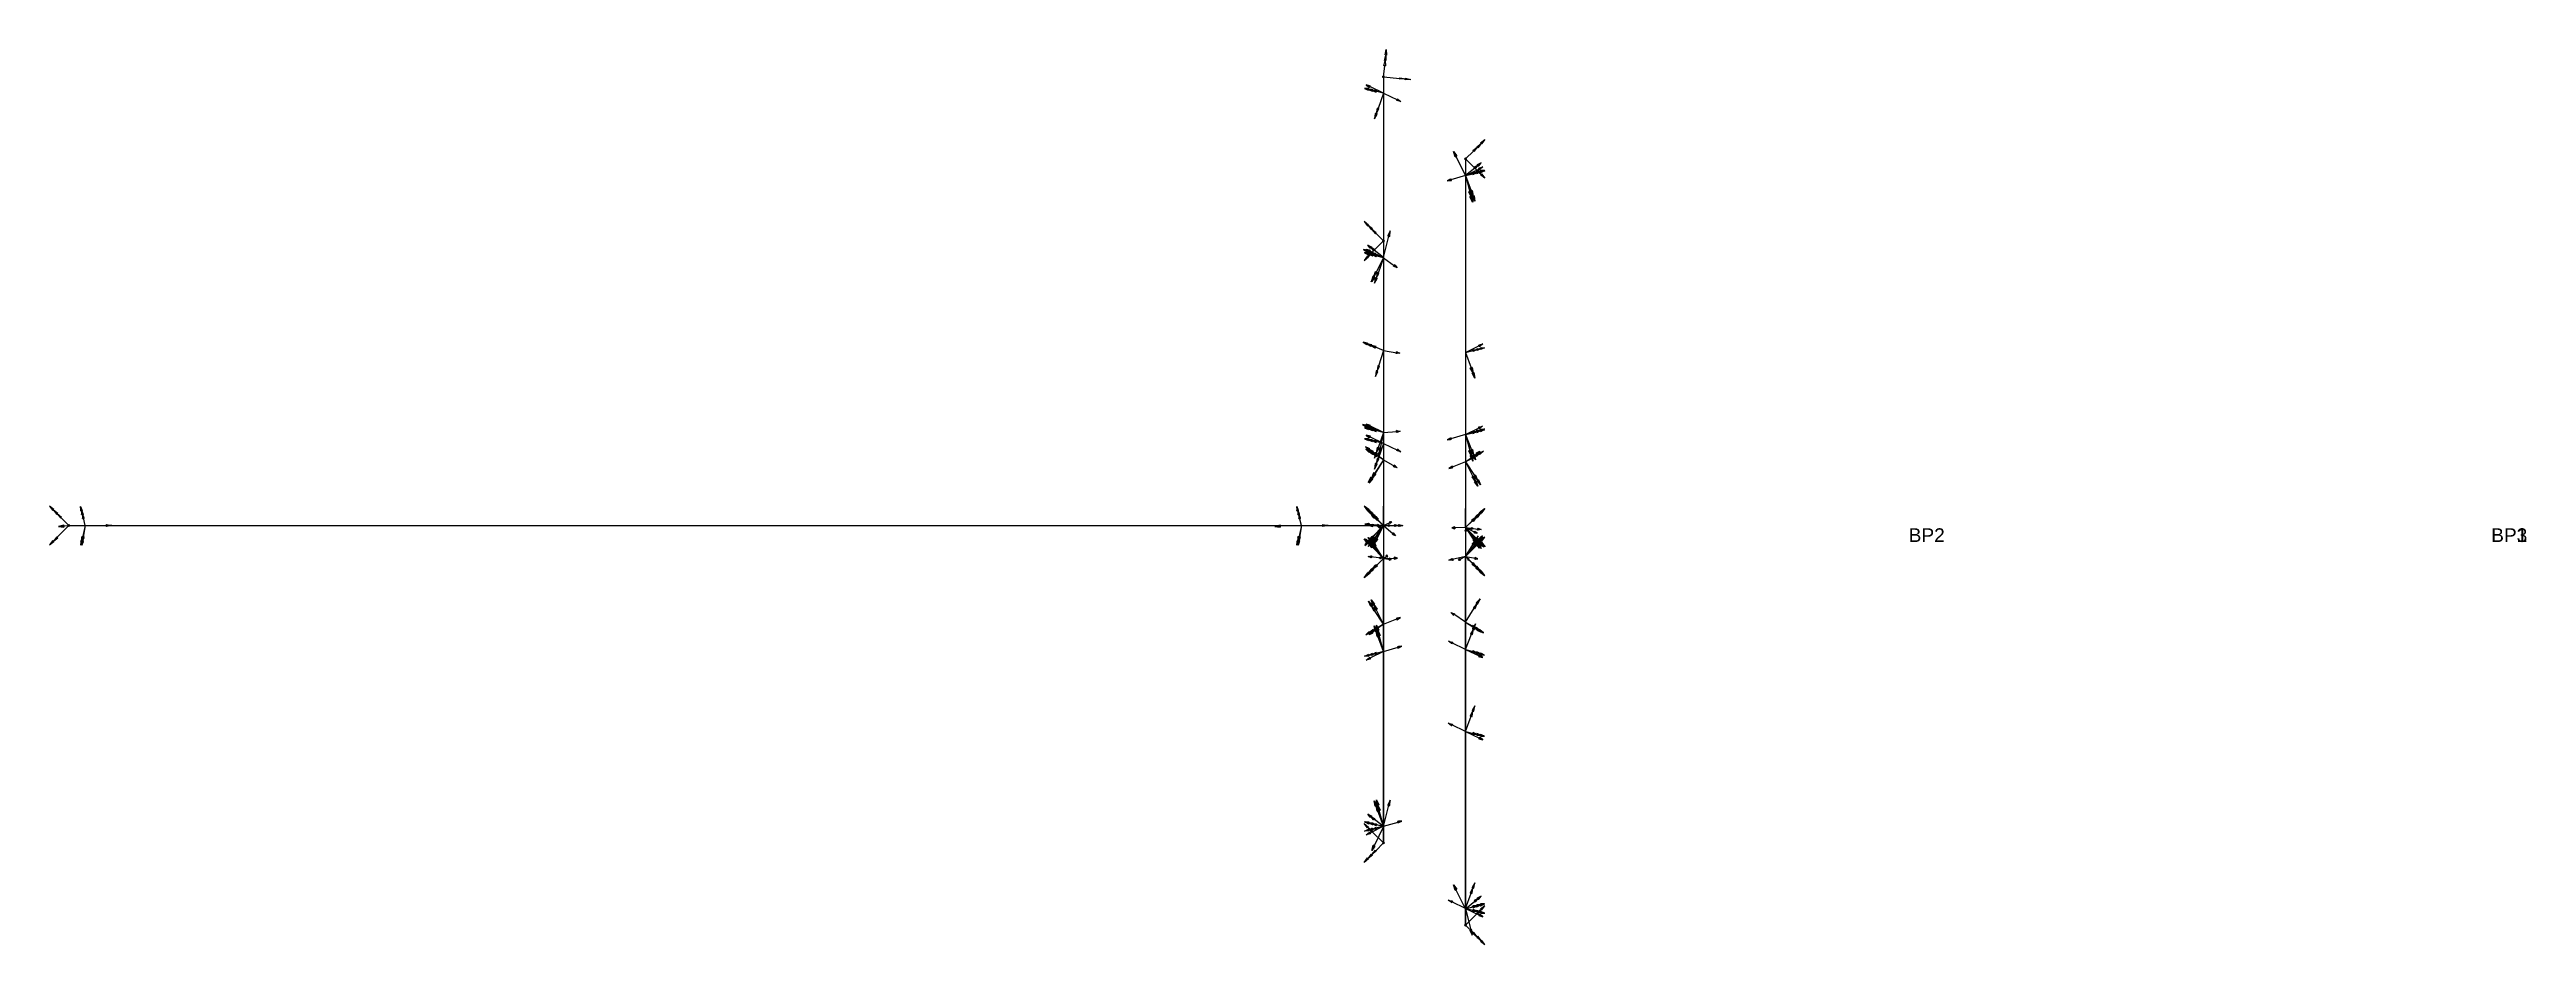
# Model space of a CAD drawing. Header units: millimetres. Extents: x -10382 to 13, y -147 to 180.
# Drawn here: x -893 to 13, y -147 to 180 of the extents above; entities that cross this region are included whole.
import ezdxf

# ---------------------------------------------------------------- set-up
doc = ezdxf.new("R2010")
doc.units = ezdxf.units.MM
for name, color, linetype in [('AutoDetect_1_15', 1, 'Continuous'), ('AutoDetect_1_6', 1, 'Continuous'), ('AutoDetect_1_8', 1, 'Continuous'), ('AutoDetect_21_3', 1, 'Continuous'), ('AutoDetect_22_4', 1, 'Continuous'), ('AutoDetect_2_1', 1, 'Continuous'), ('AutoDetect_2_11', 1, 'Continuous'), ('AutoDetect_2_18', 1, 'Continuous'), ('AutoDetect_2_2', 1, 'Continuous'), ('AutoDetect_31_9', 1, 'Continuous'), ('AutoDetect_32_16', 1, 'Continuous'), ('AutoDetect_33_14', 1, 'Continuous'), ('AutoDetect_33_5', 1, 'Continuous'), ('AutoDetect_33_7', 1, 'Continuous'), ('AutoDetect_34_0', 1, 'Continuous'), ('AutoDetect_34_12', 1, 'Continuous'), ('AutoDetect_34_19', 1, 'Continuous'), ('AutoDetect_39_13', 1, 'Continuous'), ('AutoDetect_3_10', 1, 'Continuous'), ('AutoDetect_40_20', 1, 'Continuous'), ('AutoDetect_4_17', 1, 'Continuous'), ('Rippe_ID_GUID_25C232F6_C413_4aef_BCF9_8C414AE4362A', 1, 'Continuous')]:
    doc.layers.add(name, color=color, linetype=linetype)
doc.styles.get("Standard").update_dxf_attribs({"font": 'arial.ttf'})

msp = doc.modelspace()

# ---------------------------------------------------------------- texts
at = {"layer": 'Rippe_ID_GUID_25C232F6_C413_4aef_BCF9_8C414AE4362A', "color": 5}
for s, p in [('BP2', (-213, 0)), ('BP3', (0, 0, -375)), ('BP1', (0, 0))]:
    msp.add_text(s, height=5, dxfattribs=at).set_placement(p)

# ---------------------------------------------------------------- blocks, each defined once
blk = doc.blocks.new('Kontrollpunkt')
at = {"color": 0}
for q in [(0, 6), (8, 0), (0, 0, 4)]:
    blk.add_line((0, 0), q, dxfattribs=at)
for points in [[(0.25, 8, -0.25), (-0.25, 8, -0.25), (-0.25, 8, 0.25), (0, 10, 0), (-0.25, 8, -0.25), (0.25, 8, 0.25), (0, 10, 0), (0.25, 8, -0.25), (0.25, 8, 0.25), (-0.25, 8, 0.25)], [(0.25, 6, -0.25), (-0.25, 6, -0.25), (-0.25, 6, 0.25), (0, 8, 0), (-0.25, 6, -0.25), (0.25, 6, 0.25), (0, 8, 0), (0.25, 6, -0.25), (0.25, 6, 0.25), (-0.25, 6, 0.25)], [(0.25, 0.25, 4), (-0.25, 0.25, 4), (-0.25, -0.25, 4), (0, 0, 6), (-0.25, 0.25, 4), (0.25, -0.25, 4), (0, 0, 6), (0.25, 0.25, 4), (0.25, -0.25, 4), (-0.25, -0.25, 4)], [(0.25, 0.25, 6), (-0.25, 0.25, 6), (-0.25, -0.25, 6), (0, 0, 8), (-0.25, 0.25, 6), (0.25, -0.25, 6), (0, 0, 8), (0.25, 0.25, 6), (0.25, -0.25, 6), (-0.25, -0.25, 6)], [(0.25, 0.25, 8), (-0.25, 0.25, 8), (-0.25, -0.25, 8), (0, 0, 10), (-0.25, 0.25, 8), (0.25, -0.25, 8), (0, 0, 10), (0.25, 0.25, 8), (0.25, -0.25, 8), (-0.25, -0.25, 8)], [(8, 0.25, -0.25), (8, 0.25, 0.25), (8, -0.25, 0.25), (10, 0, 0), (8, 0.25, 0.25), (8, -0.25, -0.25), (10, 0, 0), (8, 0.25, -0.25), (8, -0.25, -0.25), (8, -0.25, 0.25)]]:
    blk.add_polyline3d(points, dxfattribs=at)

# ---------------------------------------------------------------- linework, layer by layer
at = {"layer": 'AutoDetect_1_15', "color": 1}
msp.add_line((-405, -109.9, -431), (-405, -30, -431), dxfattribs=at)
at = {"layer": 'AutoDetect_1_15', "color": 1, "extrusion": (1, 0, 0)}
msp.add_arc((-30, -407, -405), 24, 270, 315, dxfattribs=at)
at = {"layer": 'AutoDetect_1_6', "color": 1}
msp.add_line((-405, -6, 107), (-405, -6, -407), dxfattribs=at)
at = {"layer": 'AutoDetect_1_6', "color": 1, "extrusion": (-1, 0, 0)}
for centre, start, end in [((30, -407, 405), 180, 225), ((30, 107, 405), 135, 180)]:
    msp.add_arc(centre, 24, start, end, dxfattribs=at)
at = {"layer": 'AutoDetect_1_8', "color": 1}
msp.add_line((-405, -109.9, 131), (-405, -30, 131), dxfattribs=at)
at = {"layer": 'AutoDetect_1_8', "color": 1, "extrusion": (-1, 0, 0)}
msp.add_arc((30, 107, 405), 24, 90, 135, dxfattribs=at)
at = {"layer": 'AutoDetect_21_3', "color": 1}
msp.add_line((-885.71, 6, -75), (-405, 6, -75), dxfattribs=at)
at = {"layer": 'AutoDetect_22_4', "color": 1}
msp.add_line((-885.71, 6, -85), (-405, 6, -85), dxfattribs=at)
at = {"layer": 'AutoDetect_2_1', "color": 1}
msp.add_line((-405, 6, -75), (-405, 6, 107), dxfattribs=at)
at = {"layer": 'AutoDetect_2_1', "color": 1, "extrusion": (-1, 0, 0)}
msp.add_arc((-30, 107, 405), 24, 0, 45, dxfattribs=at)
at = {"layer": 'AutoDetect_2_11', "color": 1}
msp.add_line((-405, 109.9, 131), (-405, 30, 131), dxfattribs=at)
at = {"layer": 'AutoDetect_2_11', "color": 1, "extrusion": (1, 0, 0)}
msp.add_arc((30, 107, -405), 24, 90, 135, dxfattribs=at)
at = {"layer": 'AutoDetect_2_18', "color": 1}
msp.add_line((-405, 109.9, -431), (-405, 30, -431), dxfattribs=at)
at = {"layer": 'AutoDetect_2_18', "color": 1, "extrusion": (-1, 0, 0)}
msp.add_arc((-30, -407, 405), 24, 270, 315, dxfattribs=at)
at = {"layer": 'AutoDetect_2_2', "color": 1}
msp.add_line((-405, 6, -85), (-405, 6, -407), dxfattribs=at)
at = {"layer": 'AutoDetect_2_2', "color": 1, "extrusion": (1, 0, 0)}
msp.add_arc((30, -407, -405), 24, 180, 225, dxfattribs=at)
at = {"layer": 'AutoDetect_31_9', "color": 1}
msp.add_line((-375, 140, -220), (-375, -140, -220), dxfattribs=at)
at = {"layer": 'AutoDetect_32_16', "color": 1}
msp.add_line((-375, 140, 60), (-375, -140, 60), dxfattribs=at)
at = {"layer": 'AutoDetect_33_14', "color": 1}
msp.add_line((-375, -139.9, -202), (-375, -29.25, -202), dxfattribs=at)
at = {"layer": 'AutoDetect_33_14', "color": 1, "extrusion": (1, 0, 0)}
msp.add_arc((-29.25, -178, -375), 24, 270, 315, dxfattribs=at)
at = {"layer": 'AutoDetect_33_5', "color": 1}
msp.add_line((-375, -5.25, 18), (-375, -5.25, -178), dxfattribs=at)
at = {"layer": 'AutoDetect_33_5', "color": 1, "extrusion": (-1, 0, 0)}
for centre, start, end in [((29.25, -178, 375), 180, 225), ((29.25, 18, 375), 135, 180)]:
    msp.add_arc(centre, 24, start, end, dxfattribs=at)
at = {"layer": 'AutoDetect_33_7', "color": 1}
msp.add_line((-375, -139.9, 42), (-375, -29.25, 42), dxfattribs=at)
at = {"layer": 'AutoDetect_33_7', "color": 1, "extrusion": (-1, 0, 0)}
msp.add_arc((29.25, 18, 375), 24, 90, 135, dxfattribs=at)
at = {"layer": 'AutoDetect_34_0', "color": 1}
msp.add_line((-375, 5.25, -178), (-375, 5.25, 18), dxfattribs=at)
at = {"layer": 'AutoDetect_34_0', "color": 1, "extrusion": (-1, 0, 0)}
for centre, start, end in [((-29.25, 18, 375), 0, 45), ((-29.25, -178, 375), 315, 360)]:
    msp.add_arc(centre, 24, start, end, dxfattribs=at)
at = {"layer": 'AutoDetect_34_12', "color": 1}
msp.add_line((-375, 139.9, 42), (-375, 29.25, 42), dxfattribs=at)
at = {"layer": 'AutoDetect_34_12', "color": 1, "extrusion": (1, 0, 0)}
msp.add_arc((29.25, 18, -375), 24, 90, 135, dxfattribs=at)
at = {"layer": 'AutoDetect_34_19', "color": 1}
msp.add_line((-375, 139.9, -202), (-375, 29.25, -202), dxfattribs=at)
at = {"layer": 'AutoDetect_34_19', "color": 1, "extrusion": (-1, 0, 0)}
msp.add_arc((-29.25, -178, 375), 24, 270, 315, dxfattribs=at)
at = {"layer": 'AutoDetect_39_13', "color": 1}
msp.add_line((-405, 170, -85), (-405, 6, -85), dxfattribs=at)
at = {"layer": 'AutoDetect_3_10', "color": 1}
msp.add_line((-405, 110, -450), (-405, -110, -450), dxfattribs=at)
at = {"layer": 'AutoDetect_40_20', "color": 1}
msp.add_line((-405, 170, -75), (-405, 6, -75), dxfattribs=at)
at = {"layer": 'AutoDetect_4_17', "color": 1}
msp.add_line((-405, 110, 150), (-405, -110, 150), dxfattribs=at)

# ---------------------------------------------------------------- block references
at = {"layer": 'AutoDetect_1_15', "color": 1, "extrusion": (-0.650896, -0.390731, 0.650895), "rotation": 83.40414670259017}
msp.add_blockref('Kontrollpunkt', (-182.73, -563.27, -5.2), dxfattribs=at)
at = {"layer": 'AutoDetect_1_15', "color": 1, "extrusion": (-0.696365, -0.173648, 0.696364), "rotation": 91.4177933974608}
for p in [(-59.18, -589.71, -11.16), (2.82, -600.48, -0.06)]:
    msp.add_blockref('Kontrollpunkt', p, dxfattribs=at)
at = {"layer": 'AutoDetect_1_6', "color": 1, "extrusion": (-0.650895, -0.650895, -0.390732), "rotation": 116.9857351929234}
msp.add_blockref('Kontrollpunkt', (-282.14, 212.05, 225.71), dxfattribs=at)
at = {"layer": 'AutoDetect_1_6', "color": 1, "extrusion": (-0.704416, -0.704416, -0.087156), "rotation": 96.48014043852946}
msp.add_blockref('Kontrollpunkt', (-282.14, 131.92, 280.19), dxfattribs=at)
at = {"layer": 'AutoDetect_1_6', "color": 1, "extrusion": (-0.696364, -0.696364, 0.173647)}
for p, rotation in [((-282.14, -441.43, 217.27), 88.42772205206195), ((-282.14, 15.52, 297.84), 77.24864572636923)]:
    msp.add_blockref('Kontrollpunkt', p, dxfattribs=dict(at, rotation=rotation))
at = {"layer": 'AutoDetect_1_6', "color": 1, "extrusion": (-0.650896, -0.650895, 0.39073), "rotation": 69.65709826850838}
msp.add_blockref('Kontrollpunkt', (-282.14, -488.2, 108.49), dxfattribs=at)
at = {"layer": 'AutoDetect_1_8', "color": 1, "extrusion": (-0.650895, -0.390731, -0.650896), "rotation": 86.34575571969913}
msp.add_blockref('Kontrollpunkt', (-182.73, 335.52, 190.07), dxfattribs=at)
at = {"layer": 'AutoDetect_1_8', "color": 1, "extrusion": (-0.696364, -0.173648, -0.696365), "rotation": 81.23482814321727}
for p in [(-59.18, 374.41, 197.75), (2.82, 385.17, 208.85)]:
    msp.add_blockref('Kontrollpunkt', p, dxfattribs=at)
at = {"layer": 'AutoDetect_21_3', "color": 1, "extrusion": (-0.173648, 0.696364, 0.696364), "rotation": 342.8383509003531}
for p in [(852.12, -206.1, 104.71), (420.62, -131.17, 27.49)]:
    msp.add_blockref('Kontrollpunkt', p, dxfattribs=at)
at = {"layer": 'AutoDetect_21_3', "color": 1, "extrusion": (-0.575779, 0.578134, 0.578134), "rotation": 296.2739801415876}
msp.add_blockref('Kontrollpunkt', (282.73, -228.88, 193.3), dxfattribs=at)
at = {"layer": 'AutoDetect_22_4', "color": 1, "extrusion": (-0.173648, 0.696364, -0.696364), "rotation": 199.7021522331678}
for p in [(852.12, 91.27, 216.13), (420.62, 16.34, 138.91)]:
    msp.add_blockref('Kontrollpunkt', p, dxfattribs=at)
at = {"layer": 'AutoDetect_22_4', "color": 1, "extrusion": (-0.575778, 0.578135, -0.578135), "rotation": 239.8648182228513}
msp.add_blockref('Kontrollpunkt', (282.73, 98.33, 285.8), dxfattribs=at)
at = {"layer": 'AutoDetect_2_1', "color": 1, "extrusion": (-0.578135, 0.578134, 0.575778), "rotation": 296.02868660123}
msp.add_blockref('Kontrollpunkt', (282.14, -228.65, 194.43), dxfattribs=at)
at = {"layer": 'AutoDetect_2_1', "color": 1, "extrusion": (-0.702096, 0.702096, -0.118842), "rotation": 251.654317267314}
msp.add_blockref('Kontrollpunkt', (282.14, -0.21, 292.72), dxfattribs=at)
at = {"layer": 'AutoDetect_2_1', "color": 1, "extrusion": (-0.696364, 0.696364, -0.173649), "rotation": 260.1488827441794}
msp.add_blockref('Kontrollpunkt', (282.14, 145.99, 269.36), dxfattribs=at)
at = {"layer": 'AutoDetect_2_1', "color": 1, "extrusion": (-0.650895, 0.650895, -0.390732), "rotation": 248.6578211791728}
msp.add_blockref('Kontrollpunkt', (282.14, 212.05, 225.71), dxfattribs=at)
at = {"layer": 'AutoDetect_2_11', "color": 1, "extrusion": (-0.738403, 0.298094, -0.604897), "rotation": 278.8801841587724}
msp.add_blockref('Kontrollpunkt', (55.27, 355.01, 250.78), dxfattribs=at)
at = {"layer": 'AutoDetect_2_11', "color": 1, "extrusion": (-0.742124, 0.297697, -0.600523), "rotation": 262.6949980892847}
msp.add_blockref('Kontrollpunkt', (85.82, 346.13, 242.73), dxfattribs=at)
at = {"layer": 'AutoDetect_2_11', "color": 1, "extrusion": (-0.769211, 0.28987, -0.569465), "rotation": 255.0238073061976}
msp.add_blockref('Kontrollpunkt', (105.39, 331.53, 248.53), dxfattribs=at)
at = {"layer": 'AutoDetect_2_11', "color": 1, "extrusion": (-0.666844, 0.482729, -0.567707), "rotation": 266.7155524833763}
msp.add_blockref('Kontrollpunkt', (213.18, 304.07, 210.18), dxfattribs=at)
at = {"layer": 'AutoDetect_2_18', "color": 1, "extrusion": (-0.696365, 0.173648, 0.696364), "rotation": 261.8614089456185}
for p in [(-2.82, -600.48, -0.06), (59.18, -589.71, -11.16)]:
    msp.add_blockref('Kontrollpunkt', p, dxfattribs=at)
at = {"layer": 'AutoDetect_2_18', "color": 1, "extrusion": (-0.650896, 0.390731, 0.650895), "rotation": 268.7304393235222}
msp.add_blockref('Kontrollpunkt', (182.73, -563.27, -5.2), dxfattribs=at)
at = {"layer": 'AutoDetect_2_2', "color": 1, "extrusion": (-0.650896, 0.650895, 0.39073), "rotation": 291.3420907947096}
msp.add_blockref('Kontrollpunkt', (282.14, -488.2, 108.49), dxfattribs=at)
at = {"layer": 'AutoDetect_2_2', "color": 1, "extrusion": (-0.696364, 0.696364, 0.173647), "rotation": 279.8510349773574}
msp.add_blockref('Kontrollpunkt', (282.14, -441.43, 217.27), dxfattribs=at)
at = {"layer": 'AutoDetect_2_2', "color": 1, "extrusion": (-0.703952, 0.703952, 0.094361), "rotation": 279.8510349773574}
msp.add_blockref('Kontrollpunkt', (282.14, -151.87, 277.53), dxfattribs=at)
at = {"layer": 'AutoDetect_2_2', "color": 1, "extrusion": (-0.578134, 0.578135, -0.575779), "rotation": 240.0675413362648}
msp.add_blockref('Kontrollpunkt', (282.14, 97.84, 286.55), dxfattribs=at)
at = {"layer": 'AutoDetect_31_9', "color": 1, "extrusion": (0.696365, 0.173648, -0.696364), "rotation": 341.9219037288247}
for p in [(220.75, -388.69, -84.67), (-39.29, -433.85, -131.21)]:
    msp.add_blockref('Kontrollpunkt', p, dxfattribs=at)
at = {"layer": 'AutoDetect_32_16', "color": 1, "extrusion": (0.696364, 0.173648, 0.696365), "rotation": 180}
for p in [(220.75, 273.86, -196.09), (-39.29, 319.02, -242.62)]:
    msp.add_blockref('Kontrollpunkt', p, dxfattribs=at)
at = {"layer": 'AutoDetect_33_14', "color": 1, "extrusion": (0.650895, -0.390731, 0.650896), "rotation": 268.7304951941225}
msp.add_blockref('Kontrollpunkt', (-218.08, 46.12, -364.14), dxfattribs=at)
at = {"layer": 'AutoDetect_33_14', "color": 1, "extrusion": (0.691847, -0.206629, 0.691847), "rotation": 263.6850438667674}
msp.add_blockref('Kontrollpunkt', (-144.92, 94.97, -391.09), dxfattribs=at)
at = {"layer": 'AutoDetect_33_14', "color": 1, "extrusion": (0.696364, -0.173648, 0.696365), "rotation": 261.8614450922124}
for p in [(-157.93, 96.74, -389.78), (-220.65, 85.84, -378.55)]:
    msp.add_blockref('Kontrollpunkt', p, dxfattribs=at)
at = {"layer": 'AutoDetect_33_5', "color": 1, "extrusion": (0.650896, -0.650895, -0.39073), "rotation": 238.0139663445576}
msp.add_blockref('Kontrollpunkt', (-268.88, -85.59, -247.7), dxfattribs=at)
at = {"layer": 'AutoDetect_33_5', "color": 1, "extrusion": (0.704416, -0.704416, -0.087155), "rotation": 253.4880945732971}
msp.add_blockref('Kontrollpunkt', (-268.88, -4.86, -262.03), dxfattribs=at)
at = {"layer": 'AutoDetect_33_5', "color": 1, "extrusion": (0.650895, -0.650895, 0.390732), "rotation": 284.5072141948141}
msp.add_blockref('Kontrollpunkt', (-268.88, -61.69, -310.22), dxfattribs=at)
at = {"layer": 'AutoDetect_33_5', "color": 1, "extrusion": (0.696364, -0.696364, 0.173649), "rotation": 270.0348423031868}
for p in [(-268.88, -120.05, -286.65), (-268.88, 23.74, -261.3)]:
    msp.add_blockref('Kontrollpunkt', p, dxfattribs=at)
at = {"layer": 'AutoDetect_33_7', "color": 1, "extrusion": (0.650896, -0.390731, -0.650895), "rotation": 271.2695606764777}
msp.add_blockref('Kontrollpunkt', (-218.08, -167.59, -259.99), dxfattribs=at)
at = {"layer": 'AutoDetect_33_7', "color": 1, "extrusion": (0.69113, -0.211378, -0.691129), "rotation": 276.0542965352138}
msp.add_blockref('Kontrollpunkt', (-147.21, -209.55, -279.9), dxfattribs=at)
at = {"layer": 'AutoDetect_33_7', "color": 1, "extrusion": (0.696365, -0.173648, -0.696364), "rotation": 278.1385910543815}
for p in [(-157.93, -211.57, -278.36), (-220.65, -200.67, -267.13)]:
    msp.add_blockref('Kontrollpunkt', p, dxfattribs=at)
at = {"layer": 'AutoDetect_34_0', "color": 1, "extrusion": (0.650895, 0.650895, 0.390732), "rotation": 69.65696380621891}
msp.add_blockref('Kontrollpunkt', (268.88, -61.69, -310.22), dxfattribs=at)
at = {"layer": 'AutoDetect_34_0', "color": 1, "extrusion": (0.650896, 0.650895, -0.39073), "rotation": 116.9856292070024}
msp.add_blockref('Kontrollpunkt', (268.88, -85.59, -247.7), dxfattribs=at)
at = {"layer": 'AutoDetect_34_0', "color": 1, "extrusion": (0.704416, 0.704416, 0.087156), "rotation": 96.04743900587692}
msp.add_blockref('Kontrollpunkt', (268.88, -154.54, -275.97), dxfattribs=at)
at = {"layer": 'AutoDetect_34_0', "color": 1, "extrusion": (0.696364, 0.696364, -0.173647)}
for p, rotation in [((268.88, -181.3, -233.52), 116.439183088546), ((268.88, -37.52, -258.87), 102.7513542736308)]:
    msp.add_blockref('Kontrollpunkt', p, dxfattribs=dict(at, rotation=rotation))
at = {"layer": 'AutoDetect_34_12', "color": 1, "extrusion": (0.696365, 0.173648, -0.696364), "rotation": 81.23478459300146}
for p in [(220.65, -200.67, -267.13), (157.93, -211.57, -278.36)]:
    msp.add_blockref('Kontrollpunkt', p, dxfattribs=at)
at = {"layer": 'AutoDetect_34_12', "color": 1, "extrusion": (0.691366, 0.209829, -0.691365), "rotation": 83.23408985356915}
msp.add_blockref('Kontrollpunkt', (146.47, -209.86, -280.06), dxfattribs=at)
at = {"layer": 'AutoDetect_34_12', "color": 1, "extrusion": (0.650896, 0.390731, -0.650895), "rotation": 86.34569019393508}
msp.add_blockref('Kontrollpunkt', (218.08, -167.59, -259.99), dxfattribs=at)
at = {"layer": 'AutoDetect_34_19', "color": 1, "extrusion": (0.696364, 0.173648, 0.696365), "rotation": 91.41775299644542}
for p in [(220.65, 85.84, -378.55), (128.82, 101.79, -394.99)]:
    msp.add_blockref('Kontrollpunkt', p, dxfattribs=at)
at = {"layer": 'AutoDetect_34_19', "color": 1, "extrusion": (0.650895, 0.390731, 0.650896), "rotation": 83.40408222697786}
msp.add_blockref('Kontrollpunkt', (218.08, 46.12, -364.14), dxfattribs=at)
at = {"layer": 'AutoDetect_39_13', "color": 1, "extrusion": (-0.696364, 0.173648, -0.696365), "rotation": 278.1385549077876}
for p in [(-61.14, 240.28, 369.7), (63.06, 218.71, 347.47)]:
    msp.add_blockref('Kontrollpunkt', p, dxfattribs=at)
at = {"layer": 'AutoDetect_39_13', "color": 1, "extrusion": (-0.578134, 0.575779, -0.578135), "rotation": 267.7783380721353}
msp.add_blockref('Kontrollpunkt', (281.54, 99, 286.74), dxfattribs=at)
at = {"layer": 'AutoDetect_3_10', "color": 1, "extrusion": (-0.696364, 0.173648, -0.696365), "rotation": 17.30981785196979}
for p in [(-2.92, -31.79, 613.45), (198.9, -66.83, 577.33)]:
    msp.add_blockref('Kontrollpunkt', p, dxfattribs=at)
at = {"layer": 'AutoDetect_40_20', "color": 1, "extrusion": (-0.696365, 0.173648, 0.696364), "rotation": 261.8614089456185}
for p in [(-61.14, -355.11, 258.28), (63.06, -333.54, 236.05)]:
    msp.add_blockref('Kontrollpunkt', p, dxfattribs=at)
at = {"layer": 'AutoDetect_40_20', "color": 1, "extrusion": (-0.578135, 0.575779, 0.578134), "rotation": 272.2215959222034}
msp.add_blockref('Kontrollpunkt', (281.54, -229.55, 194.24), dxfattribs=at)
at = {"layer": 'AutoDetect_4_17', "color": 1, "extrusion": (-0.696365, 0.173648, 0.696364), "rotation": 180}
for p in [(-2.92, -183.52, 404.54), (198.9, -148.47, 368.42)]:
    msp.add_blockref('Kontrollpunkt', p, dxfattribs=at)
at = {"layer": 'Rippe_ID_GUID_25C232F6_C413_4aef_BCF9_8C414AE4362A', "color": 2, "extrusion": (0.099799, 0.995008, 0), "rotation": 90}
for p in [(419.94, -85, 128.73), (419.94, -75, 128.73)]:
    msp.add_blockref('Kontrollpunkt', p, dxfattribs=at)
at = {"layer": 'Rippe_ID_GUID_25C232F6_C413_4aef_BCF9_8C414AE4362A', "color": 2, "extrusion": (0.707107, 0.707107, 7.07107e-07), "rotation": 89.99995948576577}
for p in [(364.16, 42.1, -166.17), (364.16, 60, -166.17), (364.16, -220, -166.17), (364.16, -202.1, -166.17)]:
    msp.add_blockref('Kontrollpunkt', p, dxfattribs=at)
at = {"layer": 'Rippe_ID_GUID_25C232F6_C413_4aef_BCF9_8C414AE4362A', "color": 2, "extrusion": (-0.707107, 0.707107, -7.07107e-07)}
for p, rotation in [((208.6, -450, 364.16), 269.9999594857657), ((208.6, -431.1, 364.16), 269.9999594857657), ((208.6, 131.1, 364.16), 269.9999594857658), ((208.6, 150, 364.16), 269.9999594857658)]:
    msp.add_blockref('Kontrollpunkt', p, dxfattribs=dict(at, rotation=rotation))
at = {"layer": 'Rippe_ID_GUID_25C232F6_C413_4aef_BCF9_8C414AE4362A', "color": 2, "extrusion": (-0.707107, 0.707107, 0), "rotation": 270}
for p in [(622.05, -85, 630.53), (622.05, -75, 630.53)]:
    msp.add_blockref('Kontrollpunkt', p, dxfattribs=at)
at = {"layer": 'Rippe_ID_GUID_25C232F6_C413_4aef_BCF9_8C414AE4362A', "color": 2, "extrusion": (-0.707107, -0.707107, -7.07107e-07)}
for p, rotation in [((-208.6, 150, 364.16), 90.00005279917794), ((-208.6, 131.1, 364.16), 90.00005279917794), ((-208.6, -431.1, 364.16), 90.00005279917809), ((-208.6, -450, 364.16), 90.00005279917809)]:
    msp.add_blockref('Kontrollpunkt', p, dxfattribs=dict(at, rotation=rotation))
at = {"layer": 'Rippe_ID_GUID_25C232F6_C413_4aef_BCF9_8C414AE4362A', "color": 2, "extrusion": (0.707107, -0.707107, 7.07107e-07), "rotation": 270.0000405142342}
for p in [(-364.16, 60, -166.17), (-364.16, 42.1, -166.17), (-364.16, -202.1, -166.17), (-364.16, -220, -166.17)]:
    msp.add_blockref('Kontrollpunkt', p, dxfattribs=at)

msp.set_redraw_order([(e.dxf.handle, doc.entitydb.next_handle()) for e in msp.query("TEXT MTEXT ATTDEF DIMENSION ARC_DIMENSION")])  # texts and dimensions are drawn at this point

doc.saveas('drawing.dxf')
